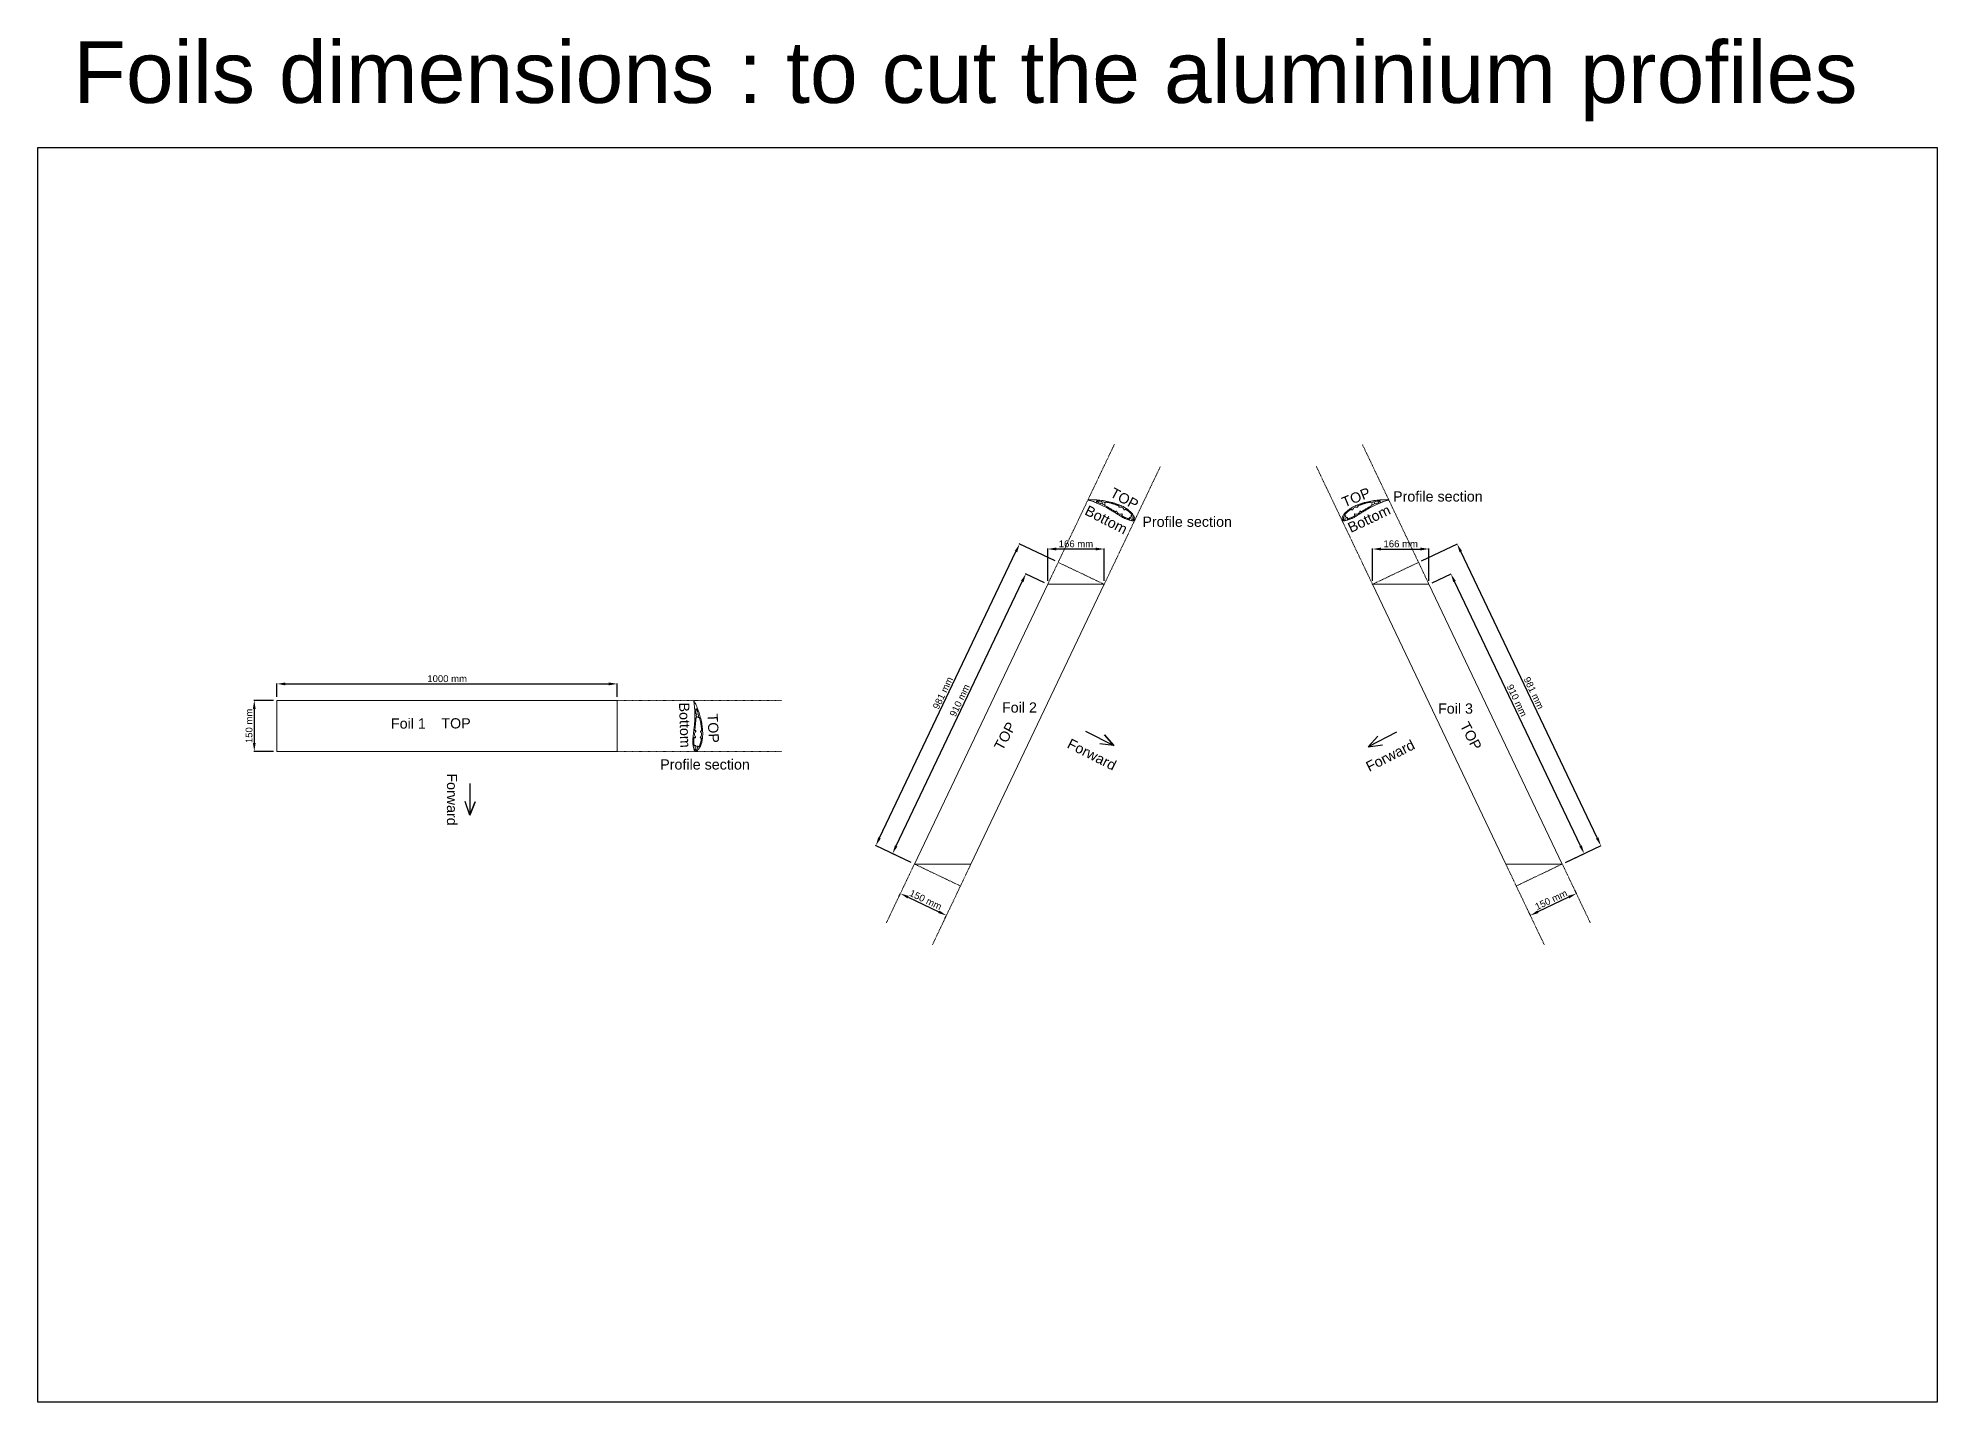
# Model space of a CAD drawing. Header units: millimetres. Extents: x 6152 to 28526, y 1087 to 12861.
# Drawn here: x 22948 to 28526, y 8855 to 12861 of the extents above; entities that cross this region are included whole.
import ezdxf

# ---------------------------------------------------------------- set-up
doc = ezdxf.new("R2010")
doc.units = ezdxf.units.MM
doc.header["$LTSCALE"] = 0.05
doc.linetypes.add('ACAD_ISO03W100', pattern=[30, 12, -18])
for name, color, linetype, lineweight in [('Cotation', 8, 'Continuous', 9), ('Dash lines', 132, 'ACAD_ISO03W100', 13), ('OF1', 7, 'Continuous', 15)]:
    doc.layers.add(name, color=color, linetype=linetype, lineweight=lineweight)
doc.layers.add('Text', color=8, linetype='Continuous')
doc.styles.get("Standard").update_dxf_attribs({"font": 'arial.ttf'})
doc.dimstyles.new('ISO-25', dxfattribs={"dimtxt": 2.5, "dimasz": 2.5, "dimexe": 1.25, "dimexo": 0.625, "dimtad": 1, "dimtxsty": 'Standard', "dimcen": 2.5, "dimadec": 0, "dimazin": 0, "dimtfac": 1, "dimtmove": 0, "dimatfit": 3, "dimfxl": 1, "dimarcsym": 0})

msp = doc.modelspace()

# ---------------------------------------------------------------- texts
at = {"layer": 'Text'}
for s, height, p in [('Foils dimensions : to cut the aluminium profiles', 180.959, (23052.1, 12670.1)), ('Profile section', 30, (26928.3, 11499.5)), ('Profile section', 30, (26192, 11425.2)), ('Foil 2', 30, (25779.7, 10879.8)), ('Foil 3', 30, (27060.4, 10876.6)), ('Foil 1', 30, (23985.1, 10832.7)), ('TOP', 30, (24133.1, 10833.2)), ('Profile section', 30, (24775.9, 10712.5))]:
    msp.add_text(s, height=height, dxfattribs=at).set_placement(p)
for s, rotation, p in [('TOP', 331.6199, (26094.2, 11515.6)), ('TOP', 22.0571, (26785.3, 11481.8)), ('Bottom', 332.8112, (26020, 11463)), ('Bottom', 25.4936, (26804.4, 11407)), ('Bottom', 271.8899, (24831, 10908.9)), ('TOP', 273.0161, (24914.5, 10876.1)), ('TOP', 61.6192, (25781.1, 10765.7)), ('TOP', 297.6882, (27123.6, 10842.3)), ('Forward', 333.1149, (25968.4, 10778.1)), ('Forward', 26.8851, (26858.2, 10705.3)), ('Forward', 270, (24149.5, 10701.4))]:
    msp.add_text(s, height=30, rotation=rotation, dxfattribs=at).set_placement(p)

# ---------------------------------------------------------------- blocks, each defined once
blk = doc.blocks.new('profile')
for p, q in [((13301, 223.3), (13300.4, 222.7)), ((13272.6, 210.3), (13273.2, 210.6)), ((13273.2, 210.6), (13274.6, 211.4)), ((13275, 213.6), (13273.9, 214.8)), ((13274.8, 218.3), (13276, 218.7)), ((13277, 220.6), (13276.7, 221.3)), ((13298.9, 203.4), (13299.2, 202.8)), ((13319.4, 201.9), (13319.8, 202.6)), ((13320.6, 221), (13320.3, 221.6)), ((13358.6, 218.6), (13358.5, 218.5)), ((13359.1, 215.9), (13360, 215.5)), ((13360.6, 211.7), (13359.4, 210.8)), ((13359.7, 208.4), (13359.9, 208.3)), ((13367.6, 216.5), (13368.6, 216.5)), ((13368.6, 216.5), (13371.2, 218.6))]:
    blk.add_line(p, q)
for points in [[(13272.5, 214.7), (13272.5, 214.7, -0.556733), (13266.4, 216.5, 0.403997), (13264.8, 217.5, -1.696572), (13265.5, 220.2, 0.403997), (13267.5, 220.2, -0.528461), (13273.5, 218.9), (13273.5, 218.7)], [(13272.4, 210, -0.682415), (13272.5, 210.3), (13272.6, 210.3)], [(13372.2, 212, -0.109546), (13371.9, 212), (13369.4, 213)]]:
    blk.add_lwpolyline(points, format="xyb")
blk.add_lwpolyline([(13379.8, 218.2), (13379.9, 218.1), (13380, 218.1), (13380, 218.1), (13380.1, 218), (13380.1, 218), (13380.2, 218), (13380.2, 218), (13380.3, 217.9), (13380.4, 217.9), (13380.4, 217.9), (13380.5, 217.9), (13380.5, 217.9), (13380.6, 217.8), (13380.6, 217.8), (13380.7, 217.8), (13380.7, 217.8), (13380.8, 217.8), (13380.9, 217.8), (13380.9, 217.8), (13380.9, 217.8), (13381, 217.8), (13381, 217.8), (13381, 217.8), (13381.1, 217.8), (13381.1, 217.8), (13381.1, 217.8), (13381.2, 217.8), (13381.2, 217.8), (13381.2, 217.8), (13381.3, 217.8), (13381.3, 217.8), (13381.3, 217.8), (13381.4, 217.8), (13381.4, 217.8), (13381.4, 217.8), (13381.5, 217.8), (13381.5, 217.9), (13381.5, 217.9), (13381.6, 217.9), (13381.6, 217.9), (13381.6, 217.9), (13381.7, 217.9), (13381.7, 217.9), (13381.7, 218), (13381.7, 218), (13381.8, 218), (13381.8, 218), (13381.8, 218), (13381.9, 218.1)])
for centre, radius, start, end in [((13275.2, 223.4), 0.211, 109.5678, 232.0977), ((13269.9, 217.5), 7.76, 29.0342, 47.5305), ((13300.6, 223.7), 0.585, 314.5024, 71.6775), ((13273.2, 213.9), 1.13, 54.2364, 129.069), ((13274.5, 219.7), 1.43, 224.6142, 282.0505), ((13273.6, 212.7), 1.67, 308.7482, 32.5066), ((13275.4, 220.2), 1.59, 290.243, 14.4911), ((13300.6, 203.9), 1.84, 58.5676, 198.0004), ((13301.5, 221.3), 1.83, 127.6639, 291.1684), ((13309.7, 212.2), 10.6, 219.5349, 314.365), ((13309.7, 212.2), 10.6, 38.7818, 135.5266), ((13318, 203), 1.84, 347.1896, 117.5029), ((13318.9, 220.4), 1.85, 240.8183, 18.5829), ((13319.5, 201.8), 0.198, 144.4357, 262.043), ((13320.4, 221.7), 0.168, 99.1467, 220.4328), ((13359.8, 217.4), 1.68, 138.7137, 245.3016), ((13360.7, 209.8), 1.66, 141.0829, 232.0598), ((13360.5, 216.9), 1.5, 253.6298, 305.2145), ((13361.3, 210.8), 1.13, 53.874, 128.6118), ((13364.7, 214.1), 3.72, 38.8203, 155.2301), ((13364.7, 214.1), 3.7, 221.6623, 337.4562), ((13369, 211.7), 1.34, 73.2668, 132.4519), ((13362.2, 503.5), 285, 271.8023, 273.4831), ((13288, 471.5), 272.8, 287.9765, 289.7979), ((13380.9, 219), 1.35, 178.3626, 215.5081), ((13383.7, 213.6), 3.79, 132.8445, 149.7922), ((13381.6, 215.1), 1.2, 162.4538, 194.1534), ((13381.8, 215.5), 1.03, 54.0666, 128.0387), ((13383.4, 217.6), 1.6, 229.7899, 159.8402)]:
    blk.add_arc(centre, radius, start, end)
for points, knots in [([(13266.2, 224.4), (13265.3, 224.1), (13263.7, 223.6), (13261.5, 222.6), (13260.2, 221.2), (13259.5, 219.7), (13259.8, 218), (13261.2, 216.1), (13263.8, 212.8), (13268.6, 209), (13276.1, 204.3), (13286.2, 201.3), (13296, 199.6), (13304.6, 198.6), (13313.2, 198.5), (13321.9, 198.8), (13330.8, 199.7), (13337.3, 200.5), (13347.6, 202.1), (13360.5, 205.4), (13375.5, 210), (13389.2, 215), (13398.6, 219.1), (13405.2, 222.4), (13407.8, 223.5), (13409.2, 224.2), (13409.6, 224.6), (13409.4, 225.1), (13408.7, 225), (13407.2, 224.8), (13403, 223.9), (13394.3, 222.8), (13383.3, 222), (13368.9, 221.2), (13355.2, 221.4), (13341.1, 222.4), (13329.9, 223.7), (13317.4, 225), (13305.3, 226.7), (13293.6, 227.6), (13285, 227.4), (13278.1, 226.9), (13272.4, 226.1), (13268.8, 225.1), (13266.7, 224.5), (13266.2, 224.4)], [0, 0, 0, 0, 2.892112, 5.124025, 6.974846, 8.41749, 9.945775, 11.915215, 15.440111, 22.37858, 30.1325, 41.919251, 53.793803, 60.025816, 67.860202, 79.541642, 85.939208, 94.83293, 99.081383, 117.168403, 134.728293, 146.198064, 161.059597, 165.227981, 168.573532, 169.42575, 169.794952, 170.205361, 170.686157, 171.655143, 175.178028, 183.194627, 198.08921, 208.110924, 226.454646, 239.131239, 250.61888, 260.141303, 277.036698, 287.051246, 295.31662, 303.087635, 307.741029, 312.530655, 314.178714, 314.178714, 314.178714, 314.178714]), ([(13275.2, 223.6), (13275.7, 223.7), (13276.6, 223.8), (13278.2, 224), (13279.8, 224.2), (13281.7, 224.3), (13284.2, 224.5), (13287.2, 224.6), (13290.1, 224.7), (13292.2, 224.7), (13294.4, 224.7), (13297.2, 224.5), (13299.6, 224.3), (13300.8, 224.2)], [-95.253778, -95.253778, -95.253778, -95.253778, -93.631946, -92.457511, -90.57013, -88.67751, -86.778992, -82.977576, -79.767062, -78.17057, -76.577108, -73.233671, -69.570455, -69.570455, -69.570455, -69.570455]), ([(13359.9, 208.3), (13359, 208), (13357.6, 207.6), (13355.5, 207.1), (13353, 206.4), (13349.4, 205.5), (13346.2, 204.8), (13343.9, 204.4), (13342.5, 204.1), (13341.2, 203.9), (13339.8, 203.7), (13338.2, 203.5), (13336.1, 203.2), (13333.4, 202.8), (13330.7, 202.5), (13328.4, 202.3), (13326.4, 202.1), (13324.2, 201.9), (13321.9, 201.7), (13320.1, 201.6), (13319.5, 201.6)], [-231.728036, -231.728036, -231.728036, -231.728036, -228.86334, -227.355934, -225.293177, -221.18171, -216.245034, -215.225743, -214.207447, -212.168092, -211.14541, -210.010263, -207.317111, -204.618508, -201.915623, -199.212492, -197.67449, -195.964134, -192.549213, -190.678873, -190.678873, -190.678873, -190.678873]), ([(13320.4, 221.9), (13320.9, 221.8), (13321.9, 221.7), (13324.2, 221.5), (13326.6, 221.2), (13329, 220.9), (13331.6, 220.6), (13335.3, 220.2), (13340.1, 219.7), (13344.4, 219.4), (13348.1, 219.1), (13352.6, 218.8), (13356.2, 218.7), (13358.6, 218.6)], [-38.395396, -38.395396, -38.395396, -38.395396, -36.927049, -35.25414, -31.572697, -29.736641, -27.900296, -23.704265, -18.583862, -13.432112, -10.85569, -7.303456, 0, 0, 0, 0])]:
    blk.add_open_spline(points, degree=3, knots=knots)
blk.add_rational_spline([(13299.2, 202.8), (13299.2, 202.6), (13299.1, 202.5), (13299, 202.4), (13298.9, 202.2), (13298.7, 202.2), (13298.5, 202.2), (13298, 202.2), (13296.8, 202.4), (13294, 202.8), (13290.8, 203.4), (13287.7, 204), (13284.8, 204.8), (13281.6, 205.7), (13278.8, 206.7), (13277, 207.4), (13276.1, 207.9), (13275.2, 208.3), (13274.3, 208.9), (13273.3, 209.5), (13272.7, 209.8), (13272.4, 210)], [1.00661042947, 0.952881317791, 0.952881317791, 1.00661042947, 0.934136480297, 0.934136480297, 1.00661042947, 1.00661042947, 1.00661042947, 1.00661042947, 1.00661042947, 1.00661042947, 1.00661042947, 1.00661042947, 1.00661042947, 1.00661042947, 1.00661042947, 1.00661042947, 1.00661042947, 1.00661042947, 1.00661042947, 1.00661042947], degree=3, knots=[-162.911241, -162.911241, -162.911241, -162.911241, -161.960018, -161.960018, -161.960018, -160.848399, -160.848399, -160.848399, -159.440394, -157.109396, -152.312211, -149.872638, -147.438667, -143.252545, -140.013192, -138.415287, -137.619822, -136.903839, -135.497058, -134.280347, -133.382018, -133.382018, -133.382018, -133.382018])
blk = doc.blocks.new('*D21')
at = {"layer": 'Cotation', "color": 0, "lineweight": -2, "transparency": 16777216}
for p, q in [((23650.3, 10925.6), (23650.3, 10965.2)), ((23675.3, 10964), (24624.9, 10964)), ((24649.9, 10925.6), (24649.9, 10965.2))]:
    blk.add_line(p, q, dxfattribs=at)
at = {"layer": 'Cotation', "color": 0, "transparency": 16777216}
for points in [[(23675.3, 10968.2), (23675.3, 10959.8), (23650.3, 10964)], [(24624.9, 10968.2), (24624.9, 10959.8), (24649.9, 10964)]]:
    blk.add_solid(points, dxfattribs=at)
at = {"layer": 'Defpoints', "color": 0, "transparency": 16777216}
for p in [(24649.9, 10964), (23650.3, 10915.6), (24649.9, 10915.6)]:
    blk.add_point(p, dxfattribs=at)
at = {"layer": 'Cotation', "color": 0, "transparency": 16777216, "insert": (24150.1, 10979.2), "char_height": 20, "attachment_point": 5}
blk.add_mtext('1000 mm', dxfattribs=at)
blk = doc.blocks.new('*D22')
at = {"layer": 'Cotation', "color": 0, "lineweight": -2, "transparency": 16777216}
for p, q in [((23640.3, 10915.6), (23582.3, 10915.6)), ((23583.6, 10890.6), (23583.6, 10790.8)), ((23640.3, 10765.8), (23582.3, 10765.8))]:
    blk.add_line(p, q, dxfattribs=at)
at = {"layer": 'Cotation', "color": 0, "transparency": 16777216}
for points in [[(23579.4, 10890.6), (23587.7, 10890.6), (23583.6, 10915.6)], [(23579.4, 10790.8), (23587.7, 10790.8), (23583.6, 10765.8)]]:
    blk.add_solid(points, dxfattribs=at)
at = {"layer": 'Defpoints', "color": 0, "transparency": 16777216}
for p in [(23650.3, 10915.6), (23583.6, 10765.8), (23650.3, 10765.8)]:
    blk.add_point(p, dxfattribs=at)
at = {"layer": 'Cotation', "color": 0, "transparency": 16777216, "insert": (23568.3, 10840.7), "char_height": 20, "attachment_point": 5, "rotation": 90}
blk.add_mtext('150 mm', dxfattribs=at)
blk = doc.blocks.new('*D23')
at = {"layer": 'Cotation', "color": 0, "lineweight": -2, "transparency": 16777216}
for p, q in [((25913.9, 11266.5), (25913.9, 11361.4)), ((26054.9, 11360.1), (25938.9, 11360.1)), ((26079.9, 11266.5), (26079.9, 11361.4))]:
    blk.add_line(p, q, dxfattribs=at)
at = {"layer": 'Cotation', "color": 0, "transparency": 16777216}
for points in [[(25938.9, 11364.3), (25938.9, 11356), (25913.9, 11360.1)], [(26054.9, 11364.3), (26054.9, 11356), (26079.9, 11360.1)]]:
    blk.add_solid(points, dxfattribs=at)
at = {"layer": 'Defpoints', "color": 0, "transparency": 16777216}
for p in [(25913.9, 11360.1), (25913.9, 11256.5), (26079.9, 11256.5)]:
    blk.add_point(p, dxfattribs=at)
at = {"layer": 'Cotation', "color": 0, "transparency": 16777216, "insert": (25996.9, 11375.3), "char_height": 20, "attachment_point": 5}
blk.add_mtext('166 mm', dxfattribs=at)
blk = doc.blocks.new('*D24')
at = {"layer": 'Cotation', "color": 0, "lineweight": -2, "transparency": 16777216}
for p, q in [((25904.9, 11260.8), (25848.6, 11287.6)), ((25468.9, 10488.3), (25838.9, 11264.5)), ((25513.4, 10439.4), (25457, 10466.3))]:
    blk.add_line(p, q, dxfattribs=at)
at = {"layer": 'Cotation', "color": 0, "transparency": 16777216}
for points in [[(25835.2, 11266.3), (25842.7, 11262.7), (25849.7, 11287.1)], [(25465.2, 10490.1), (25472.7, 10486.5), (25458.2, 10465.7)]]:
    blk.add_solid(points, dxfattribs=at)
at = {"layer": 'Defpoints', "color": 0, "transparency": 16777216}
for p in [(25849.7, 11287.1), (25913.9, 11256.5), (25522.4, 10435.1)]:
    blk.add_point(p, dxfattribs=at)
at = {"layer": 'Cotation', "color": 0, "transparency": 16777216, "insert": (25655.7, 10915.5), "char_height": 20, "attachment_point": 5, "rotation": 64.5153}
blk.add_mtext('910 mm', dxfattribs=at)
blk = doc.blocks.new('*D25')
at = {"layer": 'Cotation', "color": 0, "lineweight": -2, "transparency": 16777216}
for p, q in [((25419.9, 10511.7), (25820.6, 11352.4)), ((25935.7, 11325.2), (25830.3, 11375.5)), ((25513.4, 10439.4), (25408, 10489.6))]:
    blk.add_line(p, q, dxfattribs=at)
at = {"layer": 'Cotation', "color": 0, "transparency": 16777216}
for points in [[(25816.9, 11354.2), (25824.4, 11350.6), (25831.4, 11374.9)], [(25416.1, 10513.4), (25423.7, 10509.9), (25409.2, 10489.1)]]:
    blk.add_solid(points, dxfattribs=at)
at = {"layer": 'Defpoints', "color": 0, "transparency": 16777216}
for p in [(25831.4, 11374.9), (25944.7, 11320.9), (25522.4, 10435.1)]:
    blk.add_point(p, dxfattribs=at)
at = {"layer": 'Cotation', "color": 0, "transparency": 16777216, "insert": (25606, 10937.3), "char_height": 20, "attachment_point": 5, "rotation": 64.5153}
blk.add_mtext('981 mm', dxfattribs=at)
blk = doc.blocks.new('*D26')
at = {"layer": 'Cotation', "color": 0, "lineweight": -2, "transparency": 16777216}
for p, q in [((25476.9, 10339.5), (25480.6, 10347.4)), ((25503.7, 10337.8), (25593.9, 10294.8)), ((25612.1, 10275), (25615.9, 10282.9))]:
    blk.add_line(p, q, dxfattribs=at)
at = {"layer": 'Cotation', "color": 0, "transparency": 16777216}
for points in [[(25505.5, 10341.5), (25502, 10334), (25481.2, 10348.5)], [(25595.7, 10298.6), (25592.1, 10291.1), (25616.4, 10284.1)]]:
    blk.add_solid(points, dxfattribs=at)
at = {"layer": 'Defpoints', "color": 0, "transparency": 16777216}
for p in [(25481.2, 10348.5), (25616.4, 10284.1), (25616.4, 10284.1)]:
    blk.add_point(p, dxfattribs=at)
at = {"layer": 'Cotation', "color": 0, "transparency": 16777216, "insert": (25555.4, 10330), "char_height": 20, "attachment_point": 5, "rotation": 334.5153}
blk.add_mtext('150 mm', dxfattribs=at)
blk = doc.blocks.new('*D27')
at = {"layer": 'Cotation', "color": 0, "lineweight": -2, "transparency": 16777216}
for p, q in [((27444, 10337.8), (27353.9, 10294.8)), ((27462.3, 10357.6), (27466, 10349.7)), ((27327, 10293.1), (27330.8, 10285.2))]:
    blk.add_line(p, q, dxfattribs=at)
at = {"layer": 'Cotation', "color": 0, "transparency": 16777216}
for points in [[(27442.2, 10341.5), (27445.8, 10334), (27466.6, 10348.5)], [(27352.1, 10298.6), (27355.7, 10291.1), (27331.3, 10284.1)]]:
    blk.add_solid(points, dxfattribs=at)
at = {"layer": 'Defpoints', "color": 0, "transparency": 16777216}
for p in [(27466.6, 10348.5), (27331.3, 10284.1), (27331.3, 10284.1)]:
    blk.add_point(p, dxfattribs=at)
at = {"layer": 'Cotation', "color": 0, "transparency": 16777216, "insert": (27392.4, 10330), "char_height": 20, "attachment_point": 5, "rotation": 25.4847}
blk.add_mtext('150 mm', dxfattribs=at)
blk = doc.blocks.new('*D34')
at = {"layer": 'Cotation', "color": 0, "lineweight": -2, "transparency": 16777216}
for p, q in [((26867.8, 11266.5), (26867.8, 11361.4)), ((26892.8, 11360.1), (27008.8, 11360.1)), ((27033.8, 11266.5), (27033.8, 11361.4))]:
    blk.add_line(p, q, dxfattribs=at)
at = {"layer": 'Cotation', "color": 0, "transparency": 16777216}
for points in [[(26892.8, 11364.3), (26892.8, 11356), (26867.8, 11360.1)], [(27008.8, 11364.3), (27008.8, 11356), (27033.8, 11360.1)]]:
    blk.add_solid(points, dxfattribs=at)
at = {"layer": 'Defpoints', "color": 0, "transparency": 16777216}
for p in [(27033.8, 11360.1), (26867.8, 11256.5), (27033.8, 11256.5)]:
    blk.add_point(p, dxfattribs=at)
at = {"layer": 'Cotation', "color": 0, "transparency": 16777216, "insert": (26950.8, 11375.3), "char_height": 20, "attachment_point": 5}
blk.add_mtext('166 mm', dxfattribs=at)
blk = doc.blocks.new('*D35')
at = {"layer": 'Cotation', "color": 0, "lineweight": -2, "transparency": 16777216}
for p, q in [((27042.8, 11260.8), (27099.2, 11287.6)), ((27478.8, 10488.3), (27108.8, 11264.5)), ((27434.3, 10439.4), (27490.7, 10466.3))]:
    blk.add_line(p, q, dxfattribs=at)
at = {"layer": 'Cotation', "color": 0, "transparency": 16777216}
for points in [[(27112.6, 11266.3), (27105.1, 11262.7), (27098.1, 11287.1)], [(27482.6, 10490.1), (27475.1, 10486.5), (27489.6, 10465.7)]]:
    blk.add_solid(points, dxfattribs=at)
at = {"layer": 'Defpoints', "color": 0, "transparency": 16777216}
for p in [(27098.1, 11287.1), (27033.8, 11256.5), (27425.3, 10435.1)]:
    blk.add_point(p, dxfattribs=at)
at = {"layer": 'Cotation', "color": 0, "transparency": 16777216, "insert": (27292, 10915.5), "char_height": 20, "attachment_point": 5, "rotation": 295.4847}
blk.add_mtext('910 mm', dxfattribs=at)
blk = doc.blocks.new('*D36')
at = {"layer": 'Cotation', "color": 0, "lineweight": -2, "transparency": 16777216}
for p, q in [((27012.1, 11325.2), (27117.5, 11375.5)), ((27527.8, 10511.7), (27127.1, 11352.4)), ((27434.3, 10439.4), (27539.7, 10489.6))]:
    blk.add_line(p, q, dxfattribs=at)
at = {"layer": 'Cotation', "color": 0, "transparency": 16777216}
for points in [[(27130.9, 11354.2), (27123.4, 11350.6), (27116.4, 11374.9)], [(27531.6, 10513.4), (27524.1, 10509.9), (27538.6, 10489.1)]]:
    blk.add_solid(points, dxfattribs=at)
at = {"layer": 'Defpoints', "color": 0, "transparency": 16777216}
for p in [(27116.4, 11374.9), (27003.1, 11320.9), (27425.3, 10435.1)]:
    blk.add_point(p, dxfattribs=at)
at = {"layer": 'Cotation', "color": 0, "transparency": 16777216, "insert": (27341.8, 10937.3), "char_height": 20, "attachment_point": 5, "rotation": 295.4847}
blk.add_mtext('981 mm', dxfattribs=at)

# ---------------------------------------------------------------- dimensions: what is measured, and where the dimension line sits
at = {"layer": 'Cotation'}
for p1, p2, distance, picture, middle in [((26079.9, 11256.5), (25913.9, 11256.5), -103.7, '*D23', (25996.9, 11375.3)), ((26867.8, 11256.5), (27033.8, 11256.5), 103.7, '*D34', (26950.8, 11375.3)), ((23650.3, 10915.6), (24649.9, 10915.6), 48.3, '*D21', (24150.1, 10979.2)), ((25481.2, 10348.5), (25616.4, 10284.1), 0, '*D26', (25555.4, 10330)), ((27466.6, 10348.5), (27331.3, 10284.1), 0, '*D27', (27392.4, 10330))]:
    dim = msp.add_aligned_dim(p1=p1, p2=p2, distance=distance, dimstyle='ISO-25', override={"dimtxt": 20, "dimasz": 25, "dimexo": 10, "dimgap": 5, "dimdec": 0, "dimpost": ' mm', "dimsah": 1}, dxfattribs=at)
    dim.commit()
    dim.dimension.update_dxf_attribs({"geometry": picture, "text_midpoint": middle})
for base, p1, p2, angle, picture, middle in [((25831.4, 11374.9), (25522.4, 10435.1), (25944.7, 11320.9), 64.5153, '*D25', (25619.7, 10930.8)), ((27116.4, 11374.9), (27425.3, 10435.1), (27003.1, 11320.9), 115.4847, '*D36', (27328.1, 10930.8)), ((25849.7, 11287.1), (25522.4, 10435.1), (25913.9, 11256.5), 64.5153, '*D24', (25669.5, 10909)), ((27098.1, 11287.1), (27425.3, 10435.1), (27033.8, 11256.5), 115.4847, '*D35', (27278.3, 10909)), ((23583.6, 10765.8), (23650.3, 10915.6), (23650.3, 10765.8), 270, '*D22', (23583.6, 10840.7))]:
    dim = msp.add_linear_dim(base=base, p1=p1, p2=p2, angle=angle, dimstyle='ISO-25', override={"dimtxt": 20, "dimasz": 25, "dimexo": 10, "dimgap": 5, "dimdec": 0, "dimpost": ' mm', "dimsah": 1}, dxfattribs=at)
    dim.commit()
    dim.dimension.update_dxf_attribs({"geometry": picture, "text_midpoint": middle, "dimtype": 161})

# ---------------------------------------------------------------- linework, layer by layer
msp.add_lwpolyline([(22948.3, 12538.8), (28525.9, 12538.8), (28525.9, 8855.3), (22948.3, 8855.3)], close=True)
at = {"layer": 'Dash lines'}
for p, q in [((26109.7, 11667.2), (25913.9, 11256.5)), ((26838.1, 11667.2), (27033.8, 11256.5)), ((26245, 11602.7), (26079.9, 11256.5)), ((26702.8, 11602.7), (26867.8, 11256.5)), ((26079.9, 11256.5), (25944.7, 11320.9)), ((26867.8, 11256.5), (27003.1, 11320.9)), ((24649.9, 10915.6), (25132.6, 10915.6)), ((24649.9, 10765.8), (25132.6, 10765.8)), ((25522.4, 10435.1), (25439.9, 10262)), ((25522.4, 10435.1), (25657.7, 10370.6)), ((25688.4, 10435.1), (25575.2, 10197.5)), ((27259.3, 10435.1), (27372.6, 10197.5)), ((27425.3, 10435.1), (27290.1, 10370.6)), ((27425.3, 10435.1), (27507.8, 10262))]:
    msp.add_line(p, q, dxfattribs=at)
at = {"layer": 'OF1'}
for points in [[(25522.4, 10435.1), (25913.9, 11256.5), (26079.9, 11256.5), (25688.4, 10435.1), (25522.4, 10435.1)], [(27425.3, 10435.1), (27033.8, 11256.5), (26867.8, 11256.5), (27259.3, 10435.1), (27425.3, 10435.1)], [(23650.3, 10915.6), (23650.3, 10765.8), (24649.9, 10765.8), (24649.9, 10915.6), (23650.3, 10915.6)]]:
    msp.add_lwpolyline(points, dxfattribs=at)
at = {"layer": 'Text'}
for points in [[(26025.4, 10825), (26108.6, 10782.8), (26080.9, 10814.1), (26108.6, 10782.8), (26066.6, 10788.1)], [(26938.7, 10821.9), (26855.5, 10779.7), (26883.1, 10811), (26855.5, 10779.7), (26897.5, 10784.9)], [(24217.1, 10671.8), (24217.1, 10578.5), (24232.5, 10617.3), (24217.1, 10578.5), (24202.8, 10618.4)]]:
    msp.add_lwpolyline(points, dxfattribs=at)

# ---------------------------------------------------------------- block references
at = {"layer": 'OF1'}
for p, rotation in [((38233.7, 5937.7), 154.5152539978095), ((25099.2, -2493.9), 90)]:
    msp.add_blockref('profile', p, dxfattribs=dict(at, rotation=rotation))
at = {"layer": 'OF1', "xscale": -1, "rotation": 205.4847460021905}
msp.add_blockref('profile', (14714.1, 5937.7), dxfattribs=at)

msp.set_redraw_order([(e.dxf.handle, doc.entitydb.next_handle()) for e in msp.query("TEXT MTEXT ATTDEF DIMENSION ARC_DIMENSION")])  # texts and dimensions are drawn at this point

doc.saveas('drawing.dxf')
